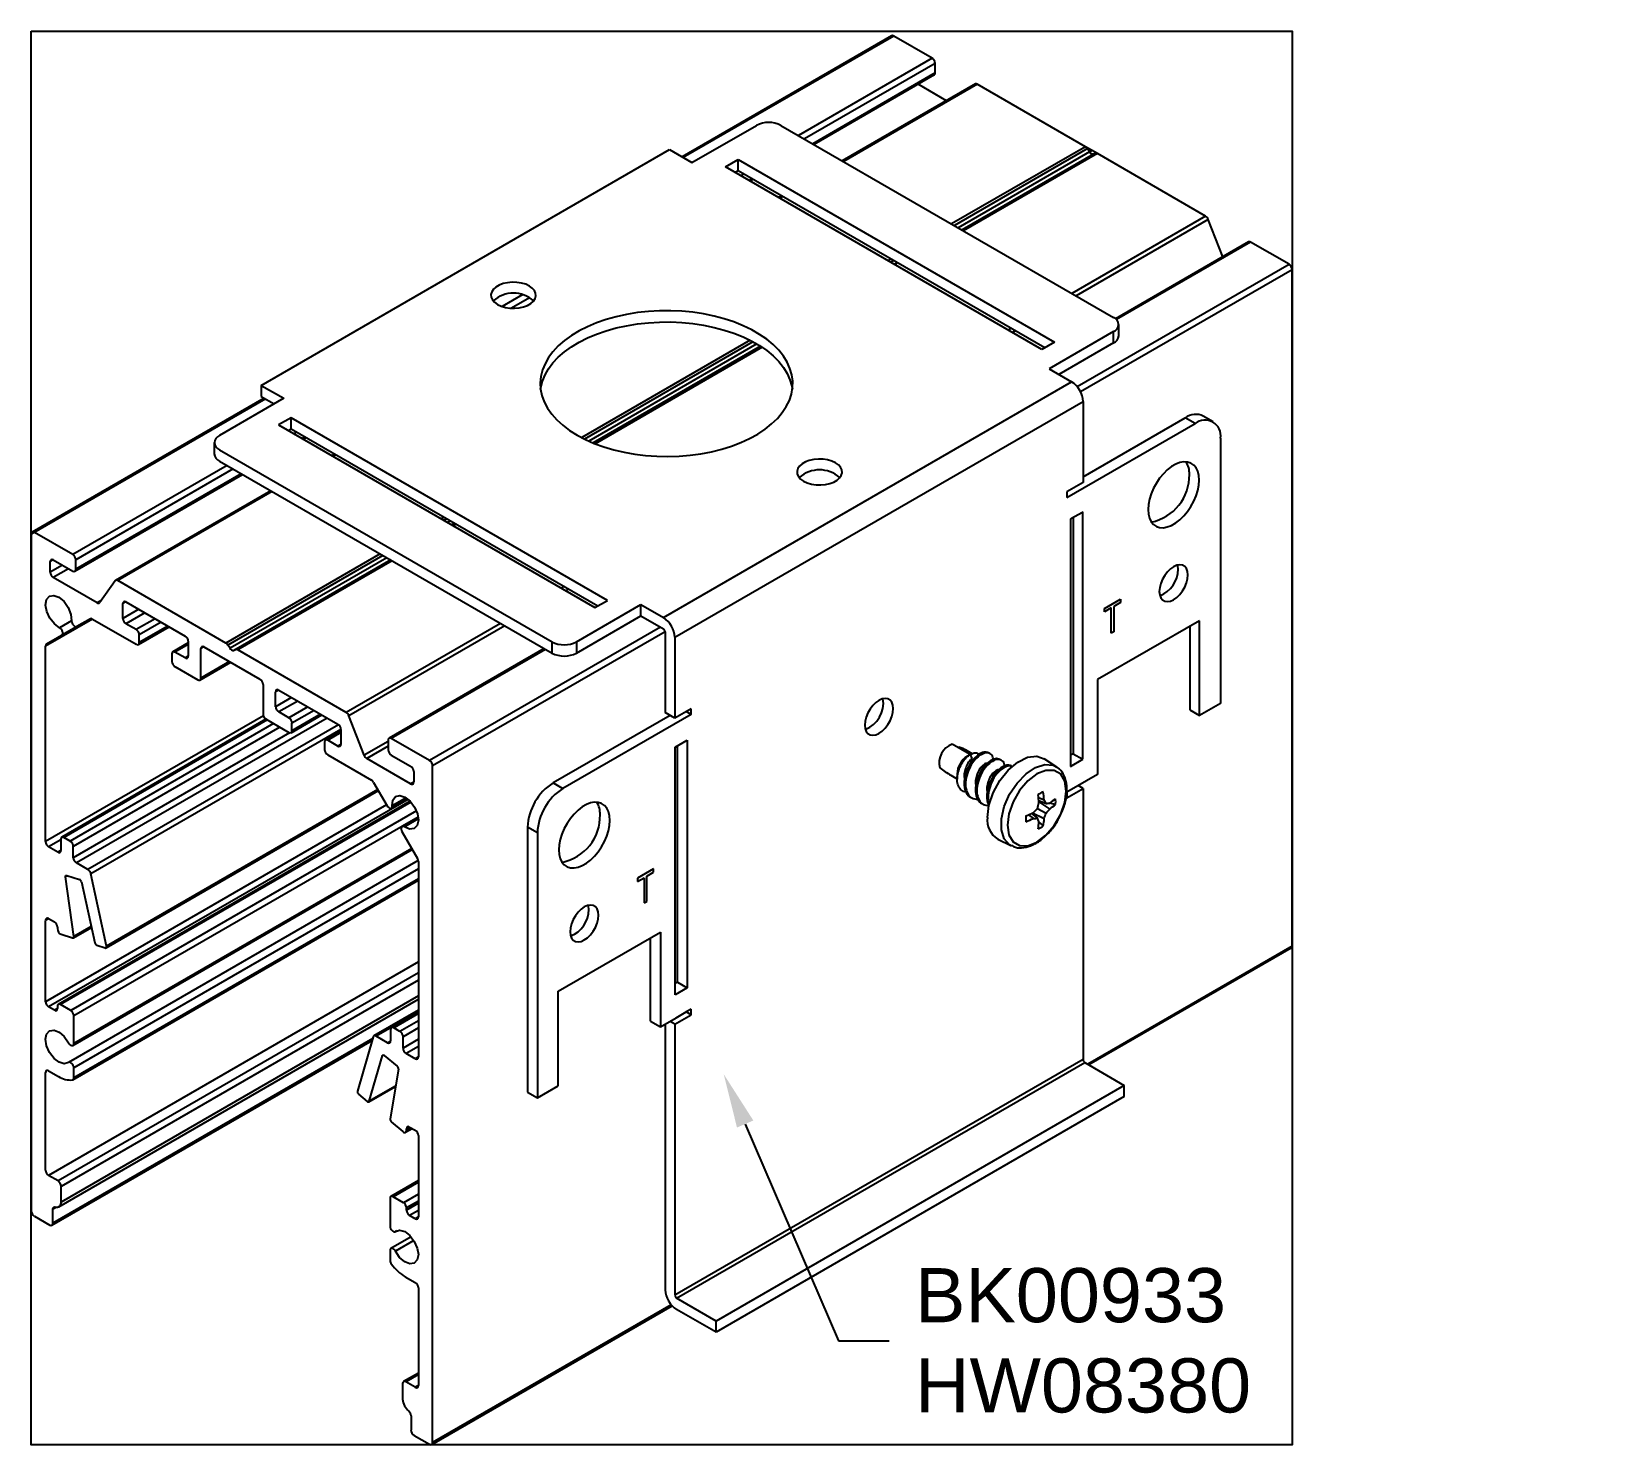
# Model space of a CAD drawing. Extents: x 0 to 5.41, y -4.9 to 0.
import ezdxf
from ezdxf import colors
from ezdxf.entities.mleader import LeaderData, LeaderLine
from ezdxf.math import Vec2, Vec3

# ---------------------------------------------------------------- set-up
doc = ezdxf.new("R2010")
doc.units = 0
doc.header["$LTSCALE"] = 0.5
doc.header["$MEASUREMENT"] = 0
for name, color, linetype in [('FAB DWG', 221, 'CONTINUOUS'), ('Hardware', 242, 'CONTINUOUS'), ('Housing', 150, 'CONTINUOUS'), ('Mounting', 4, 'CONTINUOUS')]:
    doc.layers.add(name, color=color, linetype=linetype)
doc.layers.add('Text-Unprinted', color=131, linetype='CONTINUOUS', plot=False)
doc.styles.add('LSAD_Standard', font='arial.ttf')

msp = doc.modelspace()

# ---------------------------------------------------------------- linework, layer by layer
at = {"layer": 'Hardware', "transparency": 16777216}
for p, q in [((3.2506, -2.5038), (3.1913, -2.4696)), ((3.2135, -2.4797), (3.2107, -2.4808)), ((3.2596, -2.5023), (3.2365, -2.489)), ((3.2537, -2.5048), (3.244, -2.5104)), ((3.2537, -2.5048), (3.2592, -2.5192)), ((3.2857, -2.5089), (3.2809, -2.5061)), ((3.3218, -2.502), (3.3169, -2.4991)), ((3.325, -2.5316), (3.3201, -2.5288)), ((3.361, -2.5246), (3.3562, -2.5218)), ((3.5534, -2.5485), (3.5102, -2.5196)), ((3.1859, -2.5767), (3.2094, -2.5903)), ((3.2082, -2.5724), (3.2082, -2.5904)), ((3.3643, -2.5542), (3.3594, -2.5514)), ((3.2545, -2.6525), (3.2594, -2.6553)), ((3.2938, -2.6752), (3.2987, -2.678)), ((3.4867, -2.6919), (3.516, -2.7088)), ((3.49, -2.6535), (3.5097, -2.6623)), ((3.4911, -2.6648), (3.516, -2.675)), ((3.4914, -2.669), (3.5288, -2.6941)), ((3.5301, -2.6723), (3.5488, -2.6786)), ((3.4551, -2.7139), (3.4725, -2.7265)), ((3.4655, -2.7091), (3.4867, -2.7257)), ((3.4692, -2.7074), (3.5097, -2.7272)), ((3.4915, -2.7392), (3.5063, -2.7522)), ((3.3493, -2.7983), (3.3959, -2.8213))]:
    msp.add_line(p, q, dxfattribs=at)
at = {"layer": 'Hardware', "transparency": 16777216, "flags": 128}
for points in [[(3.3129, -2.723), (3.318, -2.6813), (3.3327, -2.6375), (3.3558, -2.5954), (3.3851, -2.5589), (3.4182, -2.5311), (3.4521, -2.5145), (3.4837, -2.5105), (3.5102, -2.5196)], [(3.3954, -2.8211), (3.39, -2.818), (3.3713, -2.7971), (3.3615, -2.766), (3.3615, -2.7277), (3.3713, -2.6853), (3.39, -2.6428), (3.416, -2.6039), (3.4469, -2.572), (3.4801, -2.55), (3.5125, -2.5399), (3.5412, -2.5424), (3.5538, -2.5487)], [(3.3821, -2.7494), (3.3871, -2.783), (3.4017, -2.8075), (3.4243, -2.8206), (3.4527, -2.8209), (3.4843, -2.8084), (3.5159, -2.7844), (3.5443, -2.7512), (3.5669, -2.7121), (3.5814, -2.6708), (3.5864, -2.6315), (3.5814, -2.5979), (3.5669, -2.5734), (3.5443, -2.5604), (3.5159, -2.5601), (3.4843, -2.5725), (3.4527, -2.5965), (3.4243, -2.6297), (3.4017, -2.6688), (3.3871, -2.7101), (3.3821, -2.7494)]]:
    msp.add_lwpolyline(points, dxfattribs=at)
at = {"layer": 'Hardware', "transparency": 16777216}
for centre, radius, start, end in [((3.2139, -2.5339), 0.0681, 109.3629, 194.3653), ((3.284, -2.5748), 0.0759, 121.8306, 178.1748), ((3.5317, -2.6981), 0.0689, 111.6345, 128.3601), ((2.943, -2.7106), 0.55, 3.9597, 6.9502), ((3.0796, -2.6993), 0.4316, 4.9276, 8.6985), ((3.2311, -2.2116), 0.55, 293.0475, 296.0377), ((3.097, -2.3076), 0.5473, 313.322, 315.3986), ((2.959, -2.5465), 0.5473, 344.6008, 346.6774), ((3.1792, -2.8366), 0.3736, 25.6313, 27.8099), ((3.4697, -2.2703), 0.4073, 276.5285, 278.3323), ((3.1903, -2.4145), 0.439, 317.9043, 320.4427), ((3.328, -2.3791), 0.3561, 304.3079, 308.3032), ((3.3531, -2.4457), 0.3042, 305.2772, 310.0383), ((3.4805, -2.6686), 0.069, 351.6386, 8.3614), ((3.3901, -2.7321), 0.0777, 173.2098, 238.352), ((3.5147, -2.7277), 0.069, 171.6386, 188.3614), ((3.2897, -2.3356), 0.4316, 291.2989, 295.0697), ((3.4583, -2.3531), 0.3737, 272.1836, 274.3618), ((3.1132, -2.8879), 0.4072, 21.6598, 23.4642), ((3.1365, -2.7108), 0.3562, 351.6942, 355.6893), ((3.4635, -2.6982), 0.0689, 291.6345, 308.3601), ((3.2067, -2.6992), 0.3043, 349.9594, 354.7202), ((3.0983, -2.5738), 0.439, 339.5569, 342.0951)]:
    msp.add_arc(centre, radius, start, end, dxfattribs=at)
for major_axis, ratio, start_param, end_param in [((0.0904, -0.0035), 0.350579, 0.102496, 0.959353), ((0.0986, -0.0869), 0.337713, 4.877792, 5.249992)]:
    msp.add_ellipse((3.1606, -2.5036), major_axis=major_axis, ratio=ratio, start_param=start_param, end_param=end_param, dxfattribs=at)
for points, knots in [([(3.2391, -2.6348), (3.236, -2.6345), (3.2269, -2.6335), (3.216, -2.6232), (3.2085, -2.6058), (3.2076, -2.5835), (3.2125, -2.5599), (3.2226, -2.5374), (3.2359, -2.5188), (3.2468, -2.509), (3.2527, -2.5054), (3.2537, -2.5048)], [0, 0, 0, 0, 0.073143, 0.211806, 0.350715, 0.480679, 0.609095, 0.737741, 0.857764, 0.975937, 1, 1, 1, 1]), ([(3.2592, -2.5192), (3.2554, -2.5229), (3.2475, -2.5306), (3.2383, -2.5485), (3.2329, -2.5679), (3.2316, -2.5827), (3.2338, -2.5888), (3.2342, -2.5897)], [0, 0, 0, 0, 0.237622, 0.481843, 0.715873, 0.957852, 1, 1, 1, 1]), ([(3.2809, -2.5061), (3.2741, -2.5119), (3.2604, -2.5236), (3.2439, -2.5517), (3.2332, -2.5826), (3.231, -2.6133), (3.2387, -2.6373), (3.2474, -2.6508), (3.2545, -2.6524), (3.2546, -2.6525)], [0, 0, 0, 0, 0.165435, 0.335295, 0.498315, 0.666674, 0.835034, 0.998054, 1, 1, 1, 1]), ([(3.2857, -2.5089), (3.279, -2.5147), (3.2653, -2.5264), (3.2487, -2.5545), (3.238, -2.5854), (3.236, -2.6159), (3.2432, -2.6408), (3.2578, -2.6574), (3.2723, -2.6592), (3.2795, -2.6601)], [0, 0, 0, 0, 0.1430202, 0.2898668, 0.4307996, 0.5763481, 0.7218966, 0.8628294, 1, 1, 1, 1]), ([(3.2537, -2.5048), (3.2572, -2.5031), (3.265, -2.4992), (3.2753, -2.4984), (3.2799, -2.5017), (3.2821, -2.5033)], [0, 0, 0, 0, 0.307059, 0.676919, 1, 1, 1, 1]), ([(3.3201, -2.5288), (3.3134, -2.5345), (3.2997, -2.5463), (3.2831, -2.5744), (3.2725, -2.6053), (3.2703, -2.636), (3.278, -2.66), (3.2867, -2.6734), (3.2938, -2.6751), (3.2939, -2.6751)], [0, 0, 0, 0, 0.165435, 0.335295, 0.498315, 0.666674, 0.835034, 0.998054, 1, 1, 1, 1]), ([(3.3189, -2.5365), (3.316, -2.5358), (3.3104, -2.5342), (3.2985, -2.5409), (3.2868, -2.5535), (3.2775, -2.5712), (3.2721, -2.5906), (3.2709, -2.6053), (3.2731, -2.6114), (3.2735, -2.6123)], [0, 0, 0, 0, 0.163229, 0.323888, 0.484547, 0.649668, 0.807898, 0.971503, 1, 1, 1, 1]), ([(3.325, -2.5316), (3.3183, -2.5374), (3.3046, -2.5491), (3.288, -2.5772), (3.2773, -2.6081), (3.2753, -2.6386), (3.2825, -2.6635), (3.2969, -2.6798), (3.311, -2.6818), (3.3178, -2.6827)], [0, 0, 0, 0, 0.1430202, 0.2898668, 0.4307996, 0.5763481, 0.7218966, 0.8628294, 0.9936067, 0.9936067, 0.9936067, 0.9936067]), ([(3.3169, -2.4992), (3.3117, -2.4975), (3.3015, -2.4941), (3.2877, -2.5021), (3.2809, -2.5061)], [0, 0, 0, 0, 0.503719, 1, 1, 1, 1]), ([(3.3327, -2.523), (3.3325, -2.5202), (3.3321, -2.51), (3.3224, -2.5005), (3.3063, -2.4973), (3.2925, -2.5051), (3.2857, -2.5089)], [0, 0, 0, 0, 0.111126, 0.4019144, 0.7049046, 1, 1, 1, 1]), ([(3.3561, -2.5219), (3.351, -2.5202), (3.3407, -2.5168), (3.327, -2.5248), (3.3201, -2.5288)], [0, 0, 0, 0, 0.503719, 1, 1, 1, 1]), ([(3.3719, -2.5456), (3.3718, -2.5428), (3.3714, -2.5327), (3.3616, -2.5232), (3.3455, -2.52), (3.3318, -2.5277), (3.325, -2.5316)], [0, 0, 0, 0, 0.111126, 0.4019144, 0.7049046, 1, 1, 1, 1]), ([(3.3954, -2.5446), (3.3903, -2.5429), (3.38, -2.5395), (3.3663, -2.5475), (3.3594, -2.5514)], [0, 0, 0, 0, 0.503719, 1, 1, 1, 1]), ([(3.4003, -2.5474), (3.3952, -2.5457), (3.3849, -2.5423), (3.3711, -2.5503), (3.3643, -2.5542)], [0, 0, 0, 0, 0.503719, 1, 1, 1, 1]), ([(3.3594, -2.5514), (3.3527, -2.5572), (3.339, -2.569), (3.3224, -2.5971), (3.3118, -2.6279), (3.3096, -2.6583), (3.3146, -2.6743), (3.3179, -2.6815)], [0, 0, 0, 0, 0.1654346, 0.3352953, 0.4983153, 0.6666745, 0.8291708, 0.8291708, 0.8291708, 0.8291708]), ([(3.3582, -2.5592), (3.3553, -2.5584), (3.3497, -2.5569), (3.3378, -2.5636), (3.3261, -2.5762), (3.3168, -2.5938), (3.3114, -2.6133), (3.3102, -2.628), (3.3124, -2.6341), (3.3128, -2.635)], [0, 0, 0, 0, 0.163229, 0.323888, 0.484547, 0.649668, 0.807898, 0.971503, 1, 1, 1, 1]), ([(3.3643, -2.5542), (3.3576, -2.56), (3.3439, -2.5718), (3.3273, -2.5999), (3.3166, -2.6308), (3.3148, -2.6576), (3.3179, -2.6714), (3.3196, -2.6763)], [0, 0, 0, 0, 0.1654346, 0.3352953, 0.4983153, 0.6666745, 0.7712769, 0.7712769, 0.7712769, 0.7712769]), ([(3.5593, -2.7278), (3.5651, -2.7164), (3.5778, -2.6918), (3.5877, -2.6521), (3.5896, -2.6126), (3.5809, -2.58), (3.5679, -2.558), (3.5564, -2.5519), (3.5531, -2.5502)], [0, 0, 0, 0, 0.167696, 0.36269, 0.55992, 0.76026, 0.931534, 1, 1, 1, 1]), ([(3.396, -2.8196), (3.4005, -2.8222), (3.4133, -2.8295), (3.4393, -2.829), (3.4704, -2.8198), (3.5023, -2.7998), (3.5318, -2.7702), (3.5515, -2.7448), (3.5585, -2.7296), (3.5593, -2.7278)], [0, 0, 0, 0, 0.090625, 0.256249, 0.426306, 0.606513, 0.790949, 0.975046, 1, 1, 1, 1])]:
    msp.add_open_spline(points, degree=3, knots=knots, dxfattribs=at)
at = {"layer": 'Housing', "transparency": 16777216}
for p, q in [((2.9811, -0.0157), (2.2548, -0.4351)), ((2.9884, -0.0166), (2.2592, -0.4376)), ((3.1214, -0.0933), (2.9884, -0.0166)), ((3.1214, -0.0933), (2.658, -0.3609)), ((3.132, -0.1117), (2.6792, -0.3731)), ((3.132, -0.1444), (2.7075, -0.3894)), ((3.1289, -0.1512), (2.7119, -0.392)), ((3.132, -0.1443), (3.132, -0.1117)), ((3.2722, -0.182), (2.8102, -0.4487)), ((3.2774, -0.1835), (2.8141, -0.451)), ((3.1711, -0.2404), (3.0727, -0.1836)), ((3.6525, -0.3999), (3.2775, -0.1835)), ((3.6525, -0.4), (3.1891, -0.6675)), ((3.6617, -0.4053), (3.1984, -0.6728)), ((3.6748, -0.4129), (3.2114, -0.6804)), ((3.6884, -0.4207), (3.2251, -0.6882)), ((3.6895, -0.4214), (3.2262, -0.6889)), ((3.6939, -0.4239), (3.2305, -0.6914)), ((3.6939, -0.4239), (3.6525, -0.4)), ((3.6664, -0.4177), (3.6593, -0.4068)), ((3.6664, -0.4177), (3.6593, -0.4068)), ((3.6871, -0.4228), (3.68, -0.4256)), ((3.6871, -0.4228), (3.68, -0.4256)), ((4.0689, -0.6404), (3.6939, -0.4239)), ((4.0689, -0.6404), (3.6939, -0.4239)), ((4.0689, -0.6404), (3.6055, -0.9079)), ((4.0781, -0.6518), (3.62, -0.9163)), ((4.1283, -0.7813), (4.0781, -0.6518)), ((4.1283, -0.7813), (4.0781, -0.6518)), ((4.2177, -0.7297), (3.7573, -0.9955)), ((4.225, -0.7305), (3.7606, -0.9986)), ((4.358, -0.8072), (4.225, -0.7305)), ((4.358, -0.8072), (4.225, -0.7305)), ((4.3581, -0.8073), (3.6239, -1.2311)), ((4.3686, -0.8258), (3.6356, -1.2488)), ((4.3686, -2.0618), (4.3686, -0.8256)), ((4.3686, -2.5617), (4.3686, -0.8256)), ((4.3686, -3.169), (4.3686, -0.8256)), ((1.7033, -0.912), (1.632, -0.9532)), ((1.7267, -0.923), (1.6645, -0.9589)), ((2.491, -1.0705), (1.9075, -1.4074)), ((2.5007, -1.0757), (1.9172, -1.4125)), ((2.5137, -1.0832), (1.9317, -1.4192)), ((2.527, -1.0912), (1.9472, -1.426)), ((2.5281, -1.092), (1.9485, -1.4266)), ((2.532, -1.0947), (1.9536, -1.4286)), ((0.8112, -1.2736), (0, -1.7419)), ((0.8068, -1.271), (0.0031, -1.735)), ((0.6783, -1.5038), (0.1435, -1.8125)), ((0.151, -1.8704), (0.7322, -1.5349)), ((0.6995, -1.5161), (0.1541, -1.8309)), ((0.7278, -1.5324), (0.1541, -1.8635)), ((0.83, -1.5914), (0.2922, -1.9019)), ((0.8344, -1.5939), (0.2997, -1.9026)), ((0, -1.7419), (0, -4.0854)), ((0.1435, -1.8125), (0.0106, -1.7358)), ((0.0764, -1.8309), (0.0658, -1.837)), ((0.0658, -1.8738), (0.0658, -1.837)), ((0.0764, -1.8309), (0.1435, -1.8697)), ((0.1541, -1.8635), (0.1541, -1.8309)), ((1.2094, -1.8104), (0.6747, -2.1191)), ((1.2187, -1.8158), (0.6815, -2.1259)), ((1.2317, -1.8233), (0.6886, -2.1369)), ((1.2454, -1.8312), (0.7022, -2.1447)), ((1.2465, -1.8318), (0.7093, -2.142)), ((1.2508, -1.8343), (0.7161, -2.143)), ((0.1082, -1.8493), (0.0658, -1.8738)), ((0.1294, -1.8615), (0.0764, -1.8921)), ((0.2282, -1.9798), (0.0764, -1.8921)), ((0.2905, -1.9035), (0.2374, -1.979)), ((0.6747, -2.1191), (0.2997, -1.9026)), ((0.2427, -1.9714), (0.2282, -1.9798)), ((0.3282, -1.9763), (0.3176, -1.9824)), ((0.3176, -2.0339), (0.3176, -1.9824)), ((0.3728, -2.002), (0.3176, -2.0339)), ((0.3282, -1.9763), (0.5333, -2.0947)), ((0.212, -2.0358), (0.0495, -2.1296)), ((0.2049, -2.0348), (0.0526, -2.1227)), ((0.1399, -2.0419), (0.098, -2.0661)), ((0.2049, -2.0348), (0.1062, -2.0918)), ((0.2047, -2.0349), (0.158, -2.0619)), ((0.158, -2.0619), (0.2045, -2.035)), ((0.212, -2.0358), (0.3636, -2.1233)), ((0.394, -2.0143), (0.3282, -2.0522)), ((0.3636, -2.0726), (0.3282, -2.0522)), ((0.4294, -2.0347), (0.3636, -2.0726)), ((0.4506, -2.0469), (0.3742, -2.091)), ((1.6258, -2.0508), (1.0911, -2.3595)), ((0.0526, -2.1227), (0.1062, -2.0918)), ((0.3711, -2.124), (0.4776, -2.0625)), ((0.4732, -2.06), (0.3742, -2.1171)), ((0.3742, -2.1171), (0.3742, -2.091)), ((1.6403, -2.0592), (1.1003, -2.3709)), ((2.1808, -2.0642), (1.3801, -2.5264)), ((2.1963, -2.0797), (1.3907, -2.5448)), ((0.0495, -2.8069), (0.0495, -2.1296)), ((0.4873, -2.1563), (0.4873, -2.1825)), ((0.5439, -2.1186), (0.4904, -2.1495)), ((0.5439, -2.1237), (0.4979, -2.1502)), ((0.5333, -2.1706), (0.4979, -2.1502)), ((0.5439, -2.1645), (0.5333, -2.1706)), ((0.5439, -2.113), (0.5439, -2.1645)), ((0.5983, -2.1322), (0.5877, -2.1383)), ((0.5877, -2.2404), (0.5877, -2.1383)), ((0.5983, -2.1322), (0.7924, -2.2442)), ((0.6886, -2.1369), (0.6815, -2.1259)), ((0.7093, -2.142), (0.7022, -2.1447)), ((1.0911, -2.3595), (0.7161, -2.143)), ((1.7776, -2.1384), (1.2397, -2.4489)), ((1.7819, -2.1409), (1.2472, -2.4496)), ((0.4979, -2.2008), (0.5771, -2.2465)), ((0.5846, -2.2473), (0.6911, -2.1858)), ((0.6868, -2.1833), (0.5877, -2.2404)), ((0.803, -2.2626), (0.803, -2.3647)), ((0.8574, -2.2818), (0.8468, -2.2879)), ((0.8468, -2.3394), (0.8468, -2.2879)), ((0.902, -2.3075), (0.8468, -2.3394)), ((0.8574, -2.2818), (1.0625, -2.4002)), ((0.9232, -2.3198), (0.8574, -2.3577)), ((0.8043, -2.3712), (0.0495, -2.8069)), ((1.0257, -2.3789), (0.1563, -2.8808)), ((0.8928, -2.3781), (0.8574, -2.3577)), ((0.9586, -2.3402), (0.8928, -2.3781)), ((0.9003, -2.4295), (1.0068, -2.368)), ((0.9798, -2.3524), (0.9034, -2.3965)), ((1.0024, -2.3655), (0.9034, -2.4226)), ((1.1533, -2.5077), (1.1003, -2.3709)), ((0.8133, -2.3829), (0.1056, -2.7915)), ((0.8177, -2.3854), (0.1131, -2.7922)), ((0.8397, -2.3981), (0.1351, -2.8049)), ((0.8609, -2.4103), (0.1457, -2.8232)), ((0.8951, -2.4298), (0.1457, -2.8624)), ((1.065, -2.4019), (0.1959, -2.9037)), ((1.0731, -2.4179), (0.2061, -2.9184)), ((0.8136, -2.3831), (0.8928, -2.4288)), ((0.9034, -2.4226), (0.9034, -2.3965)), ((1.0731, -2.4241), (1.0196, -2.455)), ((1.0731, -2.4292), (1.0271, -2.4557)), ((1.0731, -2.4185), (1.0731, -2.47)), ((1.0165, -2.4618), (1.0165, -2.488)), ((1.0625, -2.4761), (1.0271, -2.4557)), ((1.0731, -2.47), (1.0625, -2.4761)), ((1.2366, -2.4597), (1.1533, -2.5077)), ((1.2366, -2.4764), (1.1625, -2.5192)), ((1.2366, -2.4558), (1.2366, -2.4884)), ((1.3801, -2.5264), (1.2472, -2.4496)), ((1.0271, -2.5063), (1.1787, -2.5938)), ((1.3144, -2.6068), (1.1625, -2.5192)), ((1.2472, -2.5068), (1.3144, -2.5456)), ((1.325, -2.5639), (1.325, -2.6007)), ((1.3907, -4.8882), (1.3907, -2.5448)), ((0.2592, -3.175), (1.2027, -2.6303)), ((1.2007, -2.6268), (0.2606, -3.1694)), ((1.1862, -2.6018), (1.2328, -2.6823)), ((1.325, -2.6007), (1.3144, -2.6068)), ((1.2309, -2.6792), (0.0495, -3.3612)), ((1.3059, -2.6604), (0.0601, -3.3795)), ((1.3128, -2.6668), (0.0936, -3.3705)), ((1.3158, -2.6701), (0.1011, -3.3713)), ((1.3346, -2.7006), (0.1369, -3.3919)), ((1.2478, -2.691), (1.3038, -2.6587)), ((1.2992, -2.6553), (1.2508, -2.6833)), ((1.3405, -2.7217), (0.1476, -3.4103)), ((1.3406, -2.7223), (1.2845, -2.7547)), ((1.3411, -2.728), (1.2928, -2.7559)), ((0.1025, -2.8008), (0.0601, -2.8253)), ((0.1025, -2.7983), (0.1025, -2.8375)), ((0.1351, -2.8049), (0.1131, -2.7922)), ((1.2845, -2.772), (1.3381, -2.8648)), ((0.0919, -2.8436), (0.0601, -2.8253)), ((0.1025, -2.8375), (0.0919, -2.8436)), ((0.1444, -3.5128), (1.3203, -2.834)), ((0.1457, -2.8624), (0.1457, -2.8232)), ((1.3181, -2.8302), (0.1476, -3.506)), ((1.3409, -2.872), (0.1294, -3.5714)), ((1.3412, -2.9014), (0.1476, -3.5905)), ((0.1959, -2.9037), (0.1563, -2.8808)), ((0.2606, -3.1694), (0.2061, -2.9184)), ((1.3412, -2.8753), (1.3412, -3.5526)), ((0.1258, -2.9251), (0.1187, -2.9292)), ((0.1475, -3.135), (0.1187, -2.9292)), ((0.1229, -2.9242), (0.1675, -2.9381)), ((0.1444, -3.6315), (1.3412, -2.9406)), ((1.3412, -2.9356), (0.1476, -3.6247)), ((0.1742, -2.9465), (0.2201, -3.1576)), ((0.0601, -3.0733), (0.0495, -3.0795)), ((0.0495, -3.3612), (0.0495, -3.0795)), ((0.0601, -3.0733), (0.0799, -3.0848)), ((0.0905, -3.1032), (0.0905, -3.1083)), ((0.1035, -3.1277), (0.1432, -3.14)), ((0.146, -3.1399), (0.2084, -3.1038)), ((0.2076, -3.1003), (0.1475, -3.135)), ((0.2268, -3.166), (0.2564, -3.1752)), ((4.3686, -3.169), (3.6605, -3.5778)), ((4.3655, -3.1758), (3.6649, -3.5803)), ((1.3412, -3.2237), (0.0601, -3.9633)), ((1.3412, -3.2614), (0.0928, -3.9822)), ((1.3412, -3.2868), (0.1041, -4.0009)), ((0.0958, -4.0714), (1.3412, -3.3525)), ((1.3412, -3.3409), (0.1041, -4.0551)), ((0.0799, -3.391), (0.0601, -3.3795)), ((0.0905, -3.3849), (0.0799, -3.391)), ((0.0905, -3.3774), (0.0905, -3.3849)), ((0.1369, -3.3919), (0.1011, -3.3713)), ((0.1476, -3.506), (0.1476, -3.4103)), ((1.3412, -3.3908), (1.1873, -3.4796)), ((1.3412, -3.3958), (1.1948, -3.4803)), ((1.3412, -3.3973), (1.2482, -3.451)), ((1.3412, -3.4024), (1.2557, -3.4518)), ((1.2451, -3.4579), (1.2451, -3.4971)), ((1.2776, -3.4644), (1.2557, -3.4518)), ((1.3412, -3.4277), (1.2776, -3.4644)), ((1.3412, -3.4522), (1.2882, -3.4828)), ((0.0718, -4.1355), (1.1812, -3.4951)), ((1.183, -3.489), (0.075, -4.1286)), ((1.1846, -3.4833), (1.1301, -3.6714)), ((1.2345, -3.5032), (1.1948, -3.4803)), ((1.2451, -3.4971), (1.2345, -3.5032)), ((1.2882, -3.522), (1.2882, -3.4828)), ((1.3412, -3.4914), (1.2882, -3.522)), ((1.3412, -3.5159), (1.2988, -3.5404)), ((1.1707, -3.7063), (1.2165, -3.5482)), ((1.2204, -3.546), (1.2165, -3.5482)), ((1.2232, -3.5475), (1.2678, -3.5851)), ((1.3306, -3.5587), (1.2988, -3.5404)), ((1.3412, -3.5526), (1.3306, -3.5587)), ((0.0495, -3.9449), (0.0495, -3.6068)), ((0.0601, -3.6006), (0.0948, -3.6206)), ((0.1476, -3.6247), (0.1476, -3.5905)), ((1.2721, -3.5951), (1.2432, -3.7675)), ((1.1692, -3.7083), (1.2621, -3.6547)), ((1.2623, -3.6534), (1.1707, -3.7063)), ((1.1343, -3.682), (1.164, -3.707)), ((1.2475, -3.7775), (1.2872, -3.811)), ((1.2971, -3.8135), (1.3196, -3.8005)), ((1.3108, -3.7954), (1.3002, -3.8015)), ((1.3152, -3.7979), (1.3002, -3.8066)), ((1.3002, -3.8066), (1.3002, -3.8015)), ((1.3108, -3.7954), (1.3306, -3.8068)), ((1.3412, -3.8252), (1.3412, -4.1069)), ((0.0928, -3.9822), (0.0601, -3.9633)), ((0.1041, -4.0551), (0.1041, -4.0009)), ((1.3412, -3.9811), (1.2463, -4.0359)), ((1.3412, -3.9862), (1.2538, -4.0367)), ((1.2432, -4.0428), (1.2432, -4.1385)), ((1.2896, -4.0574), (1.2538, -4.0367)), ((1.3412, -4.0275), (1.2896, -4.0574)), ((1.3412, -4.052), (1.3002, -4.0757)), ((1.3412, -4.0595), (1.3002, -4.0832)), ((0.0106, -4.1037), (0.0643, -4.1348)), ((0.0864, -4.0732), (0.075, -4.0799)), ((0.075, -4.1286), (0.075, -4.0799)), ((1.3002, -4.0832), (1.3002, -4.0757)), ((1.3412, -4.084), (1.3108, -4.1016)), ((1.3306, -4.113), (1.3108, -4.1016)), ((1.3412, -4.1069), (1.3306, -4.113)), ((1.2613, -4.1576), (1.2666, -4.1545)), ((1.2663, -4.1546), (1.2618, -4.1572)), ((1.316, -4.1759), (1.2463, -4.2161)), ((1.3256, -4.1889), (1.2618, -4.2257)), ((1.2432, -4.223), (1.2432, -4.2572)), ((1.296, -4.3141), (1.3306, -4.3341)), ((1.3412, -4.3525), (1.3412, -4.6906)), ((1.3876, -4.8951), (2.2202, -4.4144)), ((2.2172, -4.4111), (1.3907, -4.8882)), ((1.3412, -4.6478), (1.2901, -4.6773)), ((1.3412, -4.6529), (1.2979, -4.6779)), ((1.3412, -4.6478), (1.3412, -4.6478)), ((1.3412, -4.6529), (1.3412, -4.6529)), ((1.2866, -4.6836), (1.2866, -4.7377)), ((1.3306, -4.6967), (1.2979, -4.6779)), ((1.3412, -4.6906), (1.3306, -4.6967)), ((1.3158, -4.7962), (1.3158, -4.8449)), ((1.3264, -4.8633), (1.3801, -4.8943))]:
    msp.add_line(p, q, dxfattribs=at)
at = {"layer": 'Housing', "linetype": 'Continuous', "transparency": 16777216}
for p, q in [((2.4686, -0.4947), (2.4586, -0.5005)), ((2.4969, -0.511), (2.4869, -0.5168)), ((2.5013, -0.5135), (2.4912, -0.5193)), ((2.5996, -0.5703), (2.5896, -0.5761)), ((2.6035, -0.5726), (2.5935, -0.5784)), ((2.9785, -0.7891), (2.9685, -0.7948)), ((2.9878, -0.7944), (2.9778, -0.8002)), ((3.0008, -0.8019), (2.9908, -0.8077)), ((3.395, -1.0295), (3.3849, -1.0353)), ((3.4095, -1.0378), (3.3994, -1.0436)), ((0.9201, -1.3887), (0.9101, -1.3945)), ((0.9484, -1.405), (0.9384, -1.4108)), ((0.9528, -1.4076), (0.9428, -1.4134)), ((1.0511, -1.4643), (1.0411, -1.4701)), ((1.055, -1.4666), (1.045, -1.4724)), ((1.43, -1.6831), (1.42, -1.6889)), ((1.4393, -1.6884), (1.4293, -1.6942)), ((1.4524, -1.6959), (1.4423, -1.7017)), ((1.466, -1.7038), (1.456, -1.7096)), ((1.4671, -1.7045), (1.4571, -1.7103)), ((1.4715, -1.707), (1.4614, -1.7128)), ((1.8465, -1.9235), (1.8365, -1.9293)), ((1.861, -1.9318), (1.8509, -1.9376))]:
    msp.add_line(p, q, dxfattribs=at)
at = {"layer": 'Housing', "transparency": 16777216, "flags": 128}
for points in [[(0.098, -2.0661), (0.0799, -2.053), (0.0643, -2.0332), (0.0536, -2.0101), (0.0495, -1.9873), (0.0527, -1.9685), (0.0628, -1.9567), (0.0779, -1.9539), (0.0958, -1.9605), (0.1135, -1.9755), (0.1282, -1.9963), (0.1375, -2.0197), (0.1399, -2.0419)], [(0.1399, -2.0419), (0.1402, -2.0458), (0.1414, -2.0499), (0.1434, -2.0539), (0.1461, -2.0575), (0.1492, -2.0603), (0.1524, -2.062), (0.1554, -2.0626), (0.158, -2.0619)], [(0.1062, -2.0918), (0.1081, -2.0899), (0.1091, -2.087), (0.1092, -2.0833), (0.1084, -2.0793), (0.1066, -2.0752), (0.1041, -2.0714), (0.1011, -2.0683), (0.098, -2.0661)], [(1.2508, -2.6833), (1.2532, -2.6638), (1.2625, -2.6511), (1.2772, -2.6472), (1.2949, -2.6528), (1.3128, -2.6668), (1.328, -2.6871), (1.338, -2.7104), (1.3412, -2.733), (1.3372, -2.7511), (1.3264, -2.7619), (1.3108, -2.7636), (1.2928, -2.7559)], [(1.2328, -2.6823), (1.2353, -2.686), (1.2384, -2.689), (1.2416, -2.6909), (1.2447, -2.6917), (1.2473, -2.6912), (1.2494, -2.6895), (1.2506, -2.6868), (1.2508, -2.6833)], [(1.2928, -2.7559), (1.2896, -2.7544), (1.2866, -2.754), (1.2841, -2.7549), (1.2824, -2.757), (1.2815, -2.7601), (1.2816, -2.7638), (1.2826, -2.7679), (1.2845, -2.772)], [(0.1187, -2.9292), (0.1186, -2.928), (0.1187, -2.9268), (0.119, -2.9258), (0.1195, -2.925), (0.1202, -2.9244), (0.121, -2.9241), (0.1219, -2.924), (0.1229, -2.9242)], [(0.1432, -3.14), (0.1442, -3.1402), (0.1452, -3.1402), (0.146, -3.1398), (0.1467, -3.1393), (0.1472, -3.1385), (0.1475, -3.1375), (0.1476, -3.1363), (0.1475, -3.135)], [(0.2564, -3.1752), (0.2575, -3.1754), (0.2585, -3.1753), (0.2594, -3.1749), (0.26, -3.1742), (0.2605, -3.1733), (0.2608, -3.1722), (0.2608, -3.1709), (0.2606, -3.1694)], [(0.1289, -3.5717), (0.1145, -3.5762), (0.0969, -3.5712), (0.0789, -3.5576), (0.0635, -3.5375), (0.0531, -3.5143), (0.0495, -3.4916), (0.0531, -3.4732), (0.0635, -3.4619), (0.0789, -3.4597), (0.0969, -3.4668), (0.1145, -3.4821), (0.1289, -3.5032)], [(0.1289, -3.5032), (0.1314, -3.5071), (0.1343, -3.5102), (0.1375, -3.5124), (0.1407, -3.5135), (0.1435, -3.5133), (0.1457, -3.5119), (0.1471, -3.5093), (0.1476, -3.506)], [(1.1948, -3.4803), (1.1931, -3.4795), (1.1915, -3.479), (1.1899, -3.4789), (1.1885, -3.4791), (1.1872, -3.4797), (1.1861, -3.4806), (1.1852, -3.4818), (1.1846, -3.4833)], [(0.1476, -3.5905), (0.1471, -3.5866), (0.1457, -3.5824), (0.1435, -3.5785), (0.1407, -3.5751), (0.1375, -3.5725), (0.1343, -3.571), (0.1314, -3.5708), (0.1289, -3.5717)], [(1.2165, -3.5482), (1.2169, -3.5473), (1.2175, -3.5466), (1.2182, -3.5461), (1.2191, -3.5459), (1.22, -3.5459), (1.2211, -3.5462), (1.2222, -3.5467), (1.2232, -3.5475)], [(1.164, -3.707), (1.165, -3.7078), (1.1661, -3.7083), (1.1671, -3.7086), (1.1681, -3.7087), (1.169, -3.7084), (1.1697, -3.708), (1.1703, -3.7073), (1.1707, -3.7063)], [(1.2872, -3.811), (1.2896, -3.8127), (1.2919, -3.8138), (1.2942, -3.8142), (1.2962, -3.8139), (1.2979, -3.8129), (1.2991, -3.8113), (1.2999, -3.8092), (1.3002, -3.8066)], [(0.075, -4.0799), (0.0751, -4.0779), (0.0755, -4.0762), (0.0762, -4.0748), (0.0772, -4.0737), (0.0783, -4.0729), (0.0797, -4.0724), (0.0812, -4.0723), (0.0828, -4.0726)], [(1.2432, -4.1385), (1.2437, -4.1424), (1.2451, -4.1465), (1.2473, -4.1505), (1.2501, -4.1539), (1.2532, -4.1565), (1.2564, -4.158), (1.2594, -4.1582), (1.2618, -4.1572)], [(1.2618, -4.1572), (1.2762, -4.1528), (1.2939, -4.1578), (1.3118, -4.1714), (1.3272, -4.1914), (1.3376, -4.2147), (1.3412, -4.2373), (1.3376, -4.2558), (1.3272, -4.2671), (1.3118, -4.2693), (1.2939, -4.2622), (1.2762, -4.2468), (1.2618, -4.2257)], [(1.2618, -4.2257), (1.2594, -4.2219), (1.2564, -4.2188), (1.2532, -4.2166), (1.2501, -4.2155), (1.2473, -4.2157), (1.2451, -4.2171), (1.2437, -4.2196), (1.2432, -4.223)]]:
    msp.add_lwpolyline(points, dxfattribs=at)
at = {"layer": 'Housing', "transparency": 16777216}
for centre, radius, start, end in [((3.1069, -0.1139), 0.0253, 21.1865, 38.8138), ((3.2731, -0.1897), 0.00758, 54.5342, 114.156), ((3.6414, -0.4179), 0.021, 31.8162, 58.3216), ((3.6786, -0.4123), 0.0134, 203.9932, 276.0122), ((3.6894, -0.4305), 0.00802, 55.5987, 106.5586), ((4.0565, -0.6598), 0.023, 20.2267, 57.3624), ((4.2206, -0.7366), 0.00754, 54.3837, 114.3065), ((4.3455, -0.8267), 0.0231, 2.6062, 57.3938), ((0.0065, -1.7408), 0.00655, 50.798, 189.2127), ((0.0722, -1.836), 0.00655, 50.7977, 189.213), ((0.1311, -1.8319), 0.0231, 2.6047, 57.3953), ((0.0888, -1.8727), 0.0231, 182.606, 237.394), ((0.1477, -1.8646), 0.00655, 230.7949, 9.2159), ((0.2955, -1.9077), 0.0066, 50.7538, 139.4651), ((0.2324, -1.9747), 0.0066, 230.7497, 319.4693), ((0.3241, -1.9814), 0.00655, 50.7949, 189.2159), ((0.2076, -2.0419), 0.00754, 54.3817, 114.314), ((0.3407, -2.0328), 0.0231, 182.6045, 237.3957), ((0.3512, -2.0921), 0.0231, 2.6054, 57.3946), ((0.5209, -2.1141), 0.0231, 2.6045, 57.3955), ((0.057, -2.1289), 0.00755, 125.6982, 185.6193), ((0.3677, -2.1182), 0.00655, 230.7967, 9.214), ((0.4938, -2.1553), 0.00655, 50.798, 189.2127), ((0.5374, -2.1655), 0.00655, 230.7945, 9.2158), ((0.5942, -2.1373), 0.00655, 50.7966, 189.2161), ((0.6636, -2.137), 0.021, 31.8162, 58.3216), ((0.7008, -2.1314), 0.0134, 203.9932, 276.0122), ((0.7116, -2.1497), 0.00802, 55.5987, 106.5586), ((0.5104, -2.1814), 0.0231, 182.6062, 237.3938), ((0.5813, -2.2415), 0.00655, 230.798, 9.2127), ((0.78, -2.2637), 0.0231, 2.606, 57.394), ((0.8533, -2.2869), 0.00655, 50.7977, 189.213), ((0.826, -2.3636), 0.0231, 182.6062, 237.3938), ((0.8699, -2.3383), 0.0231, 182.606, 237.3942), ((0.8804, -2.3976), 0.0231, 2.6062, 57.3938), ((1.0787, -2.3789), 0.023, 20.2267, 57.3624), ((0.8969, -2.4237), 0.00655, 230.798, 9.2127), ((1.0501, -2.4196), 0.0231, 2.606, 57.394), ((1.023, -2.4608), 0.00655, 50.798, 189.2127), ((1.0396, -2.4869), 0.0231, 182.6062, 237.3938), ((1.0666, -2.471), 0.00655, 230.7973, 9.213), ((1.2431, -2.4547), 0.00655, 50.798, 189.2127), ((1.2596, -2.4874), 0.0231, 182.606, 237.394), ((1.1749, -2.4998), 0.023, 200.2278, 237.3614), ((1.3677, -2.5458), 0.0231, 2.6062, 57.3938), ((1.1673, -2.6122), 0.0216, 28.8556, 58.0455), ((1.3019, -2.565), 0.0231, 2.6045, 57.3955), ((1.3185, -2.6017), 0.00655, 230.7949, 9.2159), ((0.0725, -2.8059), 0.0231, 182.606, 237.394), ((0.109, -2.7973), 0.00655, 50.7964, 189.2143), ((0.1226, -2.8243), 0.0231, 2.6061, 57.3939), ((0.0961, -2.8386), 0.00655, 230.7976, 9.213), ((0.1687, -2.8614), 0.0231, 182.6048, 237.3952), ((1.3196, -2.876), 0.0216, 1.9552, 31.1437), ((0.1831, -2.9234), 0.0235, 12.2094, 57.069), ((0.1628, -2.9487), 0.0116, 10.9247, 66.0613), ((0.056, -3.0784), 0.00655, 50.7975, 189.213), ((0.0675, -3.1042), 0.0231, 2.606, 57.3941), ((0.1125, -3.1077), 0.022, 181.59, 245.9373), ((0.2315, -3.1553), 0.0116, 190.9249, 246.061), ((0.0725, -3.3601), 0.0231, 182.606, 237.394), ((0.0841, -3.3859), 0.00655, 230.7977, 9.213), ((0.097, -3.3764), 0.00655, 50.7964, 189.2163), ((0.1245, -3.4114), 0.0231, 2.6051, 57.3949), ((1.2515, -3.4568), 0.00655, 50.7949, 189.2157), ((1.2652, -3.4838), 0.0231, 2.6061, 57.3939), ((1.2386, -3.4981), 0.00655, 230.7976, 9.213), ((1.3112, -3.5209), 0.0231, 182.6045, 237.3955), ((1.3348, -3.5537), 0.00655, 230.7948, 9.2158), ((0.056, -3.6057), 0.00655, 50.7973, 189.213), ((0.1352, -3.558), 0.0746, 237.1911, 275.7637), ((0.1409, -3.6257), 0.00671, 284.8997, 8.7075), ((1.2602, -3.5943), 0.0119, 356.1757, 50.4254), ((1.1415, -3.673), 0.0115, 171.8195, 231.1946), ((1.2551, -3.7683), 0.0119, 176.1761, 230.4235), ((1.3067, -3.8004), 0.00655, 50.7975, 189.213), ((1.3182, -3.8262), 0.0231, 2.6045, 57.3956), ((0.0725, -3.9439), 0.0231, 182.6061, 237.3946), ((0.0778, -4.004), 0.0265, 6.6172, 55.5181), ((0.0876, -4.0567), 0.0166, 253.2183, 5.6773), ((1.2496, -4.0418), 0.00655, 50.7975, 189.2132), ((1.2772, -4.0768), 0.0231, 2.6059, 57.3941), ((0.023, -4.0843), 0.0231, 182.6058, 237.3942), ((1.3232, -4.0821), 0.0231, 182.606, 237.394), ((1.3348, -4.1079), 0.00655, 230.7949, 9.2159), ((0.0685, -4.1297), 0.00655, 230.7973, 9.2134), ((1.266, -4.2561), 0.0229, 182.5466, 218.3367), ((1.3828, -4.171), 0.1673, 216.3905, 238.7499), ((1.3182, -4.3535), 0.0231, 2.6045, 57.3957), ((1.2937, -4.6836), 0.00709, 53.3753, 180.2364), ((1.3348, -4.6917), 0.00655, 230.7943, 9.2145), ((1.3509, -4.7316), 0.0645, 185.4243, 228.2289), ((1.2923, -4.7974), 0.0235, 2.9357, 48.4654), ((1.3388, -4.8439), 0.0231, 182.6043, 237.3957), ((1.3843, -4.8893), 0.00655, 230.7973, 9.2134)]:
    msp.add_arc(centre, radius, start, end, dxfattribs=at)
for points, knots in [([(2.9884, -0.0166), (2.9878, -0.0162), (2.9865, -0.0156), (2.9845, -0.0151), (2.9826, -0.0151), (2.9814, -0.0155), (2.9809, -0.0158)], [0, 0, 0, 0, 0.288115, 0.54822, 0.782232, 1, 1, 1, 1]), ([(3.1267, -0.098), (3.1263, -0.0975), (3.1247, -0.0957), (3.1229, -0.0942), (3.1214, -0.0933)], [0, 0, 0, 0, 0.266923, 1, 1, 1, 1]), ([(3.132, -0.1117), (3.132, -0.1111), (3.1318, -0.1088), (3.1312, -0.1064), (3.1305, -0.1047)], [0, 0, 0, 0, 0.231066, 1, 1, 1, 1]), ([(3.1289, -0.1512), (3.1294, -0.1509), (3.1303, -0.1502), (3.1313, -0.1485), (3.1318, -0.1465), (3.132, -0.1451), (3.132, -0.1443)], [0, 0, 0, 0, 0.217767, 0.451778, 0.711884, 1, 1, 1, 1]), ([(3.2775, -0.1834), (3.2766, -0.183), (3.2749, -0.1822), (3.2723, -0.1818), (3.2699, -0.1825), (3.2687, -0.1836), (3.2683, -0.1843)], [0, 0, 0, 0, 0.293688, 0.547102, 0.773653, 1, 1, 1, 1]), ([(3.6593, -0.4068), (3.6584, -0.4053), (3.6564, -0.4028), (3.6538, -0.4007), (3.6525, -0.3999)], [0, 0, 0, 0, 0.525221, 1, 1, 1, 1]), ([(3.6707, -0.4228), (3.6703, -0.4224), (3.6687, -0.4209), (3.6673, -0.4191), (3.6664, -0.4177)], [0, 0, 0, 0, 0.240745, 1, 1, 1, 1]), ([(3.68, -0.4256), (3.6794, -0.4258), (3.6779, -0.4261), (3.6755, -0.4257), (3.673, -0.4245), (3.6715, -0.4234), (3.6707, -0.4228)], [0, 0, 0, 0, 0.206355, 0.438408, 0.702908, 1, 1, 1, 1]), ([(3.6939, -0.4239), (3.6928, -0.4232), (3.6906, -0.4223), (3.6881, -0.4224), (3.6871, -0.4228)], [0, 0, 0, 0, 0.547345, 1, 1, 1, 1]), ([(4.0781, -0.6518), (4.0772, -0.6494), (4.0746, -0.645), (4.071, -0.6416), (4.0689, -0.6404)], [0, 0, 0, 0, 0.52278, 1, 1, 1, 1]), ([(4.225, -0.7305), (4.2244, -0.7301), (4.2231, -0.7295), (4.221, -0.729), (4.2192, -0.7291), (4.218, -0.7295), (4.2175, -0.7298)], [0, 0, 0, 0, 0.288115, 0.54822, 0.782232, 1, 1, 1, 1]), ([(4.3686, -0.8256), (4.3686, -0.8239), (4.3679, -0.8202), (4.3656, -0.8151), (4.3623, -0.8105), (4.3595, -0.8081), (4.358, -0.8072)], [0, 0, 0, 0, 0.237021, 0.500001, 0.762981, 1, 1, 1, 1]), ([(4.3655, -3.1758), (4.366, -3.1756), (4.3669, -3.1748), (4.3679, -3.1732), (4.3684, -3.1712), (4.3686, -3.1697), (4.3686, -3.169)], [0, 0, 0, 0, 0.217767, 0.451778, 0.711884, 1, 1, 1, 1])]:
    msp.add_open_spline(points, degree=3, knots=knots, dxfattribs=at)
at = {"layer": 'Mounting', "linetype": 'Continuous', "lineweight": 25, "transparency": 16777216}
for p, q in [((2.2893, -0.455), (2.5128, -0.326)), ((2.5976, -0.326), (3.7502, -0.9914)), ((0.7971, -1.2264), (2.2113, -0.41)), ((2.2113, -0.41), (2.2893, -0.455)), ((2.4053, -0.4697), (2.4492, -0.4444)), ((3.5013, -1.1024), (2.4053, -0.4697)), ((2.4492, -0.4835), (2.4391, -0.4892)), ((2.4492, -0.4444), (3.5452, -1.0771)), ((2.4492, -0.4835), (2.4492, -0.4444)), ((3.5114, -1.0967), (2.4492, -0.4835)), ((3.7678, -1.0549), (3.7678, -1.0159)), ((3.5452, -1.0771), (3.5013, -1.1024)), ((3.7502, -1.0404), (3.5268, -1.1694)), ((3.7502, -1.0794), (3.5606, -1.1889)), ((3.7502, -1.0794), (3.7502, -1.0404)), ((3.5268, -1.1694), (3.6048, -1.2145)), ((0.7971, -1.2264), (0.8751, -1.2714)), ((0.7971, -1.2264), (0.7971, -1.2654)), ((2.1906, -2.0309), (3.6048, -1.2145)), ((0.8751, -1.2714), (0.6517, -1.4004)), ((0.7971, -1.2654), (0.8413, -1.291)), ((2.2301, -2.0992), (3.6443, -1.2828)), ((3.6443, -1.2828), (3.6443, -1.563)), ((0.9006, -1.3384), (0.8567, -1.3637)), ((1.9966, -1.9711), (0.9006, -1.3384)), ((0.9006, -1.3774), (0.9006, -1.3384)), ((3.6443, -1.5434), (3.9986, -1.3389)), ((4.0324, -1.3584), (3.9986, -1.3389)), ((4.0949, -1.3523), (4.0611, -1.3327)), ((0.8567, -1.3637), (1.9528, -1.9964)), ((0.8906, -1.3832), (0.9006, -1.3774)), ((0.9006, -1.3774), (1.9628, -1.9906)), ((3.5879, -1.615), (4.0324, -1.3584)), ((0.6341, -1.4249), (0.6341, -1.464)), ((0.6517, -1.4494), (1.8043, -2.1148)), ((4.1208, -1.4095), (4.1208, -2.3281)), ((0.6517, -1.4885), (1.8043, -2.1538)), ((3.6443, -1.563), (3.5879, -1.5955)), ((3.5879, -1.5955), (3.5879, -1.615)), ((3.6048, -1.6869), (3.6403, -1.6664)), ((3.6438, -1.6644), (3.6403, -1.6664)), ((3.6438, -2.5218), (3.6438, -1.6644)), ((3.6048, -1.6869), (3.6014, -1.6889)), ((3.6014, -1.6889), (3.6014, -2.5463)), ((3.61, -1.6839), (3.61, -2.5023)), ((1.8891, -2.1148), (2.1126, -1.9858)), ((1.9528, -1.9964), (1.9966, -1.9711)), ((2.1126, -1.9858), (2.1906, -2.0309)), ((2.1126, -2.0248), (2.1126, -1.9858)), ((3.7184, -1.9995), (3.7741, -1.9674)), ((3.7418, -1.9976), (3.7184, -2.0111)), ((3.7184, -2.0111), (3.7184, -1.9995)), ((3.7418, -2.0851), (3.7418, -1.9976)), ((3.7741, -1.9789), (3.7507, -1.9925)), ((3.7507, -1.9925), (3.7507, -2.08)), ((3.7741, -1.9674), (3.7741, -1.9789)), ((1.8891, -2.1538), (2.1126, -2.0248)), ((2.1126, -2.0248), (2.1906, -2.0699)), ((4.0483, -2.0417), (3.6947, -2.2458)), ((4.0483, -2.3699), (4.0483, -2.0417)), ((2.1963, -2.0797), (2.1963, -2.3598)), ((2.2301, -2.0992), (2.2301, -2.3794)), ((3.7507, -2.08), (3.7418, -2.0851)), ((4.0145, -2.0612), (4.0145, -2.3504)), ((1.8043, -2.1538), (1.8043, -2.1148)), ((1.8891, -2.1148), (1.8891, -2.1538)), ((3.6947, -2.2458), (3.6947, -2.574)), ((2.2132, -2.3696), (1.8082, -2.6034)), ((2.2864, -2.3663), (1.842, -2.6229)), ((2.2301, -2.3794), (2.1963, -2.3598)), ((2.2864, -2.3468), (2.2301, -2.3794)), ((2.2864, -2.3663), (2.2695, -2.3566)), ((2.2864, -2.3663), (2.2864, -2.3468)), ((4.0145, -2.3504), (4.0483, -2.3699)), ((4.1208, -2.3281), (4.0483, -2.3699)), ((2.2306, -2.4802), (2.273, -2.4557)), ((2.2306, -3.3376), (2.2306, -2.4802)), ((2.2392, -3.2936), (2.2392, -2.4752)), ((2.273, -2.4557), (2.273, -3.3131)), ((3.61, -2.5023), (3.6014, -2.5073)), ((3.6014, -2.5463), (3.6438, -2.5218)), ((3.61, -2.5023), (3.6438, -2.5218)), ((3.6947, -2.574), (3.5881, -2.6356)), ((1.8082, -2.6034), (1.842, -2.6229)), ((3.5879, -2.6552), (3.6443, -2.6227)), ((3.5879, -2.6357), (3.5879, -2.6552)), ((3.6443, -2.6227), (3.6274, -2.6129)), ((3.6443, -2.6227), (3.6443, -3.5619)), ((1.7536, -2.776), (1.7198, -2.7565)), ((1.7198, -2.7565), (1.7198, -3.6751)), ((1.7536, -2.776), (1.7536, -3.6946)), ((2.156, -2.9015), (2.1003, -2.9337)), ((2.1326, -2.9266), (2.156, -2.9131)), ((2.156, -2.9131), (2.156, -2.9015)), ((2.1003, -2.9452), (2.1237, -2.9317)), ((2.1003, -2.9337), (2.1003, -2.9452)), ((2.1237, -2.9317), (2.1237, -3.0192)), ((2.1326, -3.0141), (2.1326, -2.9266)), ((2.1237, -3.0192), (2.1326, -3.0141)), ((1.8261, -3.3245), (2.1797, -3.1204)), ((2.1459, -3.4291), (2.1459, -3.1399)), ((2.1797, -3.1204), (2.1797, -3.4487)), ((2.2392, -3.2936), (2.2306, -3.2986)), ((2.2392, -3.2936), (2.273, -3.3131)), ((1.8261, -3.6528), (1.8261, -3.3245)), ((2.273, -3.3131), (2.2306, -3.3376)), ((2.2301, -3.4391), (2.2864, -3.4065)), ((2.2341, -3.4172), (2.2695, -3.3968)), ((2.2864, -3.387), (2.2695, -3.3968)), ((2.2864, -3.4065), (2.2695, -3.3968)), ((2.2864, -3.4065), (2.2864, -3.387)), ((2.1459, -3.4291), (2.1797, -3.4487)), ((2.1797, -3.4487), (2.2341, -3.4172)), ((2.1963, -3.4391), (2.1963, -4.3588)), ((2.2301, -3.4391), (2.2132, -3.4293)), ((2.2301, -3.4391), (2.2301, -4.3783)), ((3.6443, -3.5619), (2.2301, -4.3783)), ((2.2357, -4.3881), (3.65, -3.5717)), ((3.65, -3.5717), (3.7873, -3.651)), ((1.7198, -3.6751), (1.7536, -3.6946)), ((1.7536, -3.6946), (1.8261, -3.6528)), ((3.7873, -3.651), (2.3731, -4.4674)), ((3.7873, -3.69), (3.7873, -3.651)), ((3.7873, -3.69), (2.3731, -4.5064)), ((2.3731, -4.4674), (2.2357, -4.3881)), ((2.3731, -4.5064), (2.2357, -4.4272)), ((2.3731, -4.5064), (2.3731, -4.4674))]:
    msp.add_line(p, q, dxfattribs=at)
at = {"layer": 'Mounting', "linetype": 'Continuous', "lineweight": 25, "transparency": 16777216, "flags": 128}
for points in [[(1.6155, -0.9461), (1.6281, -0.952), (1.6427, -0.9563), (1.6584, -0.9587), (1.6747, -0.9592), (1.6908, -0.9578), (1.706, -0.9544), (1.7197, -0.9493), (1.7312, -0.9426), (1.7401, -0.9347), (1.746, -0.9259), (1.7485, -0.9166), (1.7477, -0.9072), (1.7434, -0.8981), (1.736, -0.8897), (1.7258, -0.8824), (1.7131, -0.8765), (1.6986, -0.8722), (1.6828, -0.8698), (1.6665, -0.8693), (1.6504, -0.8708), (1.6352, -0.8741), (1.6215, -0.8793), (1.61, -0.8859), (1.6011, -0.8938), (1.5953, -0.9026), (1.5927, -0.9119), (1.5936, -0.9213), (1.5978, -0.9304), (1.6052, -0.9388), (1.6155, -0.9461)], [(1.8916, -1.399), (1.9202, -1.4141), (1.9509, -1.4277), (1.9836, -1.4396), (2.018, -1.4498), (2.0539, -1.4583), (2.0908, -1.4649), (2.1287, -1.4695), (2.1671, -1.4722), (2.2058, -1.473), (2.2444, -1.4717), (2.2827, -1.4685), (2.3204, -1.4634), (2.3571, -1.4563), (2.3926, -1.4474), (2.4267, -1.4368), (2.4589, -1.4244), (2.4891, -1.4105), (2.5171, -1.395), (2.5426, -1.3782), (2.5654, -1.3602), (2.5854, -1.341), (2.6023, -1.3209), (2.6161, -1.3001), (2.6267, -1.2786), (2.6339, -1.2566), (2.6378, -1.2344), (2.6382, -1.212), (2.6352, -1.1898), (2.6288, -1.1677), (2.6191, -1.1461), (2.6061, -1.1251), (2.5899, -1.1048), (2.5707, -1.0854), (2.5485, -1.067), (2.5237, -1.0499), (2.4963, -1.0341), (2.4667, -1.0198), (2.4349, -1.007), (2.4013, -0.9959), (2.3661, -0.9865), (2.3297, -0.979), (2.2922, -0.9734), (2.2541, -0.9697), (2.2155, -0.968), (2.1768, -0.9682), (2.1383, -0.9705), (2.1002, -0.9746), (2.063, -0.9807), (2.0269, -0.9887), (1.9921, -0.9985), (1.9589, -1.01), (1.9276, -1.0232), (1.8985, -1.0379), (1.8718, -1.0541), (1.8476, -1.0715), (1.8262, -1.0901), (1.8077, -1.1098), (1.7923, -1.1303), (1.7801, -1.1515), (1.7712, -1.1732), (1.7656, -1.1953), (1.7635, -1.2176), (1.7648, -1.24), (1.7695, -1.2621), (1.7775, -1.284), (1.7889, -1.3053), (1.8035, -1.326), (1.8213, -1.3459), (1.842, -1.3648), (1.8655, -1.3825), (1.8916, -1.399)], [(1.7648, -1.2399), (1.7656, -1.2343), (1.7712, -1.2122), (1.7801, -1.1905), (1.7923, -1.1693), (1.8077, -1.1488), (1.8262, -1.1292), (1.8476, -1.1105), (1.8718, -1.0931), (1.8985, -1.077), (1.9276, -1.0622), (1.9589, -1.0491), (1.9921, -1.0375), (2.0269, -1.0277), (2.063, -1.0198), (2.1002, -1.0137), (2.1383, -1.0095), (2.1768, -1.0073), (2.2155, -1.007), (2.2541, -1.0088), (2.2922, -1.0124), (2.3297, -1.0181), (2.3661, -1.0256), (2.4013, -1.0349), (2.4349, -1.046), (2.4667, -1.0588), (2.4963, -1.0731), (2.5237, -1.0889), (2.5485, -1.1061), (2.5707, -1.1244), (2.5899, -1.1438), (2.6061, -1.1641), (2.6191, -1.1851), (2.6288, -1.2068), (2.6352, -1.2288), (2.6372, -1.2399)], [(2.6761, -1.5584), (2.6888, -1.5643), (2.7033, -1.5686), (2.7191, -1.571), (2.7354, -1.5715), (2.7515, -1.5701), (2.7667, -1.5667), (2.7804, -1.5616), (2.7919, -1.5549), (2.8008, -1.547), (2.8066, -1.5382), (2.8092, -1.5289), (2.8083, -1.5195), (2.8041, -1.5104), (2.7967, -1.502), (2.7864, -1.4947), (2.7738, -1.4888), (2.7592, -1.4845), (2.7435, -1.4821), (2.7272, -1.4816), (2.7111, -1.4831), (2.6959, -1.4864), (2.6822, -1.4916), (2.6707, -1.4982), (2.6618, -1.5061), (2.6559, -1.5149), (2.6534, -1.5242), (2.6542, -1.5336), (2.6585, -1.5427), (2.6659, -1.5511), (2.6761, -1.5584)], [(4.0465, -1.5544), (4.0453, -1.5383), (4.0417, -1.524), (4.0359, -1.512), (4.0279, -1.5025), (4.018, -1.4958), (4.0065, -1.4921), (3.9936, -1.4915), (3.9798, -1.494), (3.9654, -1.4995), (3.9508, -1.5079), (3.9364, -1.519), (3.9226, -1.5325), (3.9098, -1.5479), (3.8983, -1.5649), (3.8884, -1.583), (3.8804, -1.6017), (3.8745, -1.6206), (3.8709, -1.639), (3.8697, -1.6565), (3.8709, -1.6726), (3.8745, -1.6868), (3.8804, -1.6989), (3.8884, -1.7084), (3.8983, -1.7151), (3.9098, -1.7188), (3.9226, -1.7194), (3.9364, -1.7169), (3.9508, -1.7114), (3.9654, -1.7029), (3.9798, -1.6919), (3.9936, -1.6784), (4.0065, -1.663), (4.018, -1.646), (4.0279, -1.6279), (4.0359, -1.6091), (4.0417, -1.5903), (4.0453, -1.5719), (4.0465, -1.5544)], [(4.0076, -1.8831), (4.0064, -1.8711), (4.0027, -1.8611), (3.9968, -1.8537), (3.989, -1.8491), (3.9796, -1.8477), (3.9691, -1.8496), (3.9581, -1.8545), (3.9471, -1.8623), (3.9366, -1.8725), (3.9273, -1.8848), (3.9194, -1.8983), (3.9135, -1.9126), (3.9099, -1.9268), (3.9086, -1.9402), (3.9099, -1.9522), (3.9135, -1.9622), (3.9194, -1.9696), (3.9273, -1.9741), (3.9366, -1.9755), (3.9471, -1.9737), (3.9581, -1.9688), (3.9691, -1.961), (3.9796, -1.9507), (3.989, -1.9385), (3.9968, -1.9249), (4.0027, -1.9107), (4.0064, -1.8965), (4.0076, -1.8831)], [(3.9738, -1.8636), (3.9726, -1.8516), (3.9719, -1.8488)], [(2.9372, -2.3175), (2.9262, -2.3252), (2.9157, -2.3355), (2.9063, -2.3477), (2.8985, -2.3613), (2.8926, -2.3756), (2.8889, -2.3897), (2.8877, -2.4032), (2.8889, -2.4152), (2.8926, -2.4252), (2.8985, -2.4326), (2.9063, -2.4371), (2.9157, -2.4385), (2.9262, -2.4367), (2.9372, -2.4318), (2.9482, -2.424), (2.9587, -2.4137), (2.9681, -2.4015), (2.9759, -2.3879), (2.9818, -2.3737), (2.9855, -2.3595), (2.9867, -2.346), (2.9855, -2.334), (2.9818, -2.3241), (2.9759, -2.3166), (2.9681, -2.3121), (2.9587, -2.3107), (2.9482, -2.3125), (2.9372, -2.3175)], [(2.0047, -2.7332), (2.0035, -2.717), (1.9999, -2.7028), (1.994, -2.6907), (1.986, -2.6812), (1.9761, -2.6745), (1.9646, -2.6708), (1.9518, -2.6702), (1.938, -2.6727), (1.9236, -2.6782), (1.909, -2.6867), (1.8946, -2.6978), (1.8808, -2.7112), (1.8679, -2.7266), (1.8564, -2.7436), (1.8465, -2.7618), (1.8385, -2.7805), (1.8327, -2.7993), (1.8291, -2.8177), (1.8279, -2.8352), (1.8291, -2.8513), (1.8327, -2.8656), (1.8385, -2.8776), (1.8465, -2.8871), (1.8564, -2.8938), (1.8679, -2.8975), (1.8808, -2.8981), (1.8946, -2.8956), (1.909, -2.8901), (1.9236, -2.8817), (1.938, -2.8706), (1.9518, -2.8572), (1.9646, -2.8417), (1.9761, -2.8247), (1.986, -2.8066), (1.994, -2.7879), (1.9999, -2.7691), (2.0035, -2.7506), (2.0047, -2.7332)], [(1.9658, -3.0618), (1.9645, -3.0498), (1.9609, -3.0398), (1.955, -3.0324), (1.9471, -3.0279), (1.9377, -3.0265), (1.9273, -3.0283), (1.9163, -3.0332), (1.9053, -3.041), (1.8948, -3.0513), (1.8854, -3.0635), (1.8776, -3.0771), (1.8717, -3.0913), (1.868, -3.1055), (1.8668, -3.119), (1.868, -3.131), (1.8717, -3.1409), (1.8776, -3.1484), (1.8854, -3.1529), (1.8948, -3.1543), (1.9053, -3.1525), (1.9163, -3.1475), (1.9273, -3.1397), (1.9377, -3.1295), (1.9471, -3.1173), (1.955, -3.1037), (1.9609, -3.0894), (1.9645, -3.0752), (1.9658, -3.0618)], [(1.932, -3.0423), (1.9307, -3.0303), (1.93, -3.0275)]]:
    msp.add_lwpolyline(points, dxfattribs=at)
at = {"layer": 'Mounting', "linetype": 'Continuous', "lineweight": 25, "transparency": 16777216}
for centre, radius, start, end in [((2.5552, -0.4079), 0.0922, 62.6097, 117.3903), ((1.6706, -1.0121), 0.1052, 48.0809, 131.9191), ((3.7409, -1.0159), 0.0262, 290.7834, 69.2166), ((3.7378, -1.0519), 0.0302, 294.3747, 354.3052), ((3.5586, -1.2867), 0.0858, 2.6055, 57.3945), ((4.035, -1.3881), 0.0612, 64.7809, 126.5296), ((4.0666, -1.4012), 0.0548, 351.3147, 128.6746), ((0.661, -1.4249), 0.0262, 110.7834, 249.2166), ((0.6641, -1.461), 0.0302, 185.6948, 245.6253), ((3.9383, -1.5311), 0.0745, 357.0639, 32.1491), ((2.7313, -1.6244), 0.1052, 48.0809, 131.9191), ((3.8483, -1.5388), 0.1644, 281.484, 1.3443), ((3.8745, -1.8624), 0.0994, 291.3137, 359.3342), ((2.1444, -2.1031), 0.0858, 2.6055, 57.3945), ((2.184, -2.0803), 0.0123, 2.6055, 57.3945), ((1.8467, -2.0329), 0.0922, 242.6097, 297.3903), ((1.8467, -2.0719), 0.0922, 242.6097, 297.3903), ((2.8568, -2.3282), 0.0956, 290.1122, 9.8932), ((1.9109, -2.7647), 0.1913, 122.4763, 177.5237), ((1.9447, -2.7843), 0.1913, 122.4764, 177.5236), ((1.8965, -2.7098), 0.0745, 357.0639, 32.1491), ((1.8065, -2.7175), 0.1644, 281.484, 1.3443), ((1.8326, -3.0411), 0.0994, 291.3137, 359.3342), ((3.6566, -3.5614), 0.0123, 182.6055, 237.3945), ((2.282, -4.3549), 0.0858, 182.6055, 237.3945), ((2.2424, -4.3778), 0.0123, 182.6055, 237.3945)]:
    msp.add_arc(centre, radius, start, end, dxfattribs=at)
at = {"layer": 'Text-Unprinted', "ltscale": 0.5, "transparency": 16777216}
msp.add_lwpolyline([(0, 0), (4.3686, 0), (4.3686, -4.8958), (0, -4.8958)], close=True, dxfattribs=at)

# ---------------------------------------------------------------- leaders
at = {"layer": 'FAB DWG', "ltscale": 0.5, "transparency": 16777216}
ml = msp.add_multileader_mtext('Standard', dxfattribs=at)
ml.set_content('\\A1;BK00933\\PHW08380', color=256, style='LSAD_Standard')
ml.set_leader_properties()
ml.build(insert=Vec2(0, 0))
ml.multileader.update_dxf_attribs({"text_left_attachment_type": 2, "dogleg_length": 0.36, "arrow_head_size": 0.1875})
ctx = ml.context
ctx.base_point, ctx.char_height, ctx.arrow_head_size, ctx.landing_gap_size, ctx.plane_origin = Vec3(2.9721, -4.5364), 0.1875, 0.1875, 0.09, Vec3(1.6838, 10.694)
ctx.left_attachment = 2
notes = []
notes.append((ctx, [(0, (1, 1, 0), (2.7969, -4.5364), (1, 0), 0.1752, [(1, [(2.3995, -3.6127)], 0, [])])]))
ctx.mtext.insert, ctx.mtext.width, ctx.mtext.defined_height, ctx.mtext.flow_direction = Vec3(3.0621, -4.284), 2.351815, 0.6491, 5
for ctx, leaders in notes:
    for number, flags, end, landing, length, lines in leaders:
        leader = LeaderData()
        leader.index, (leader.has_last_leader_line, leader.has_dogleg_vector, leader.attachment_direction) = number, flags
        leader.last_leader_point, leader.dogleg_vector, leader.dogleg_length = Vec3(end), Vec3(landing), length
        for number, points, colour, breaks in lines:
            line = LeaderLine()
            line.index, line.vertices, line.color, line.breaks = number, Vec3.list(points), colors.encode_raw_color(colour), breaks
            leader.lines.append(line)
        ctx.leaders.append(leader)

doc.saveas('drawing.dxf')
